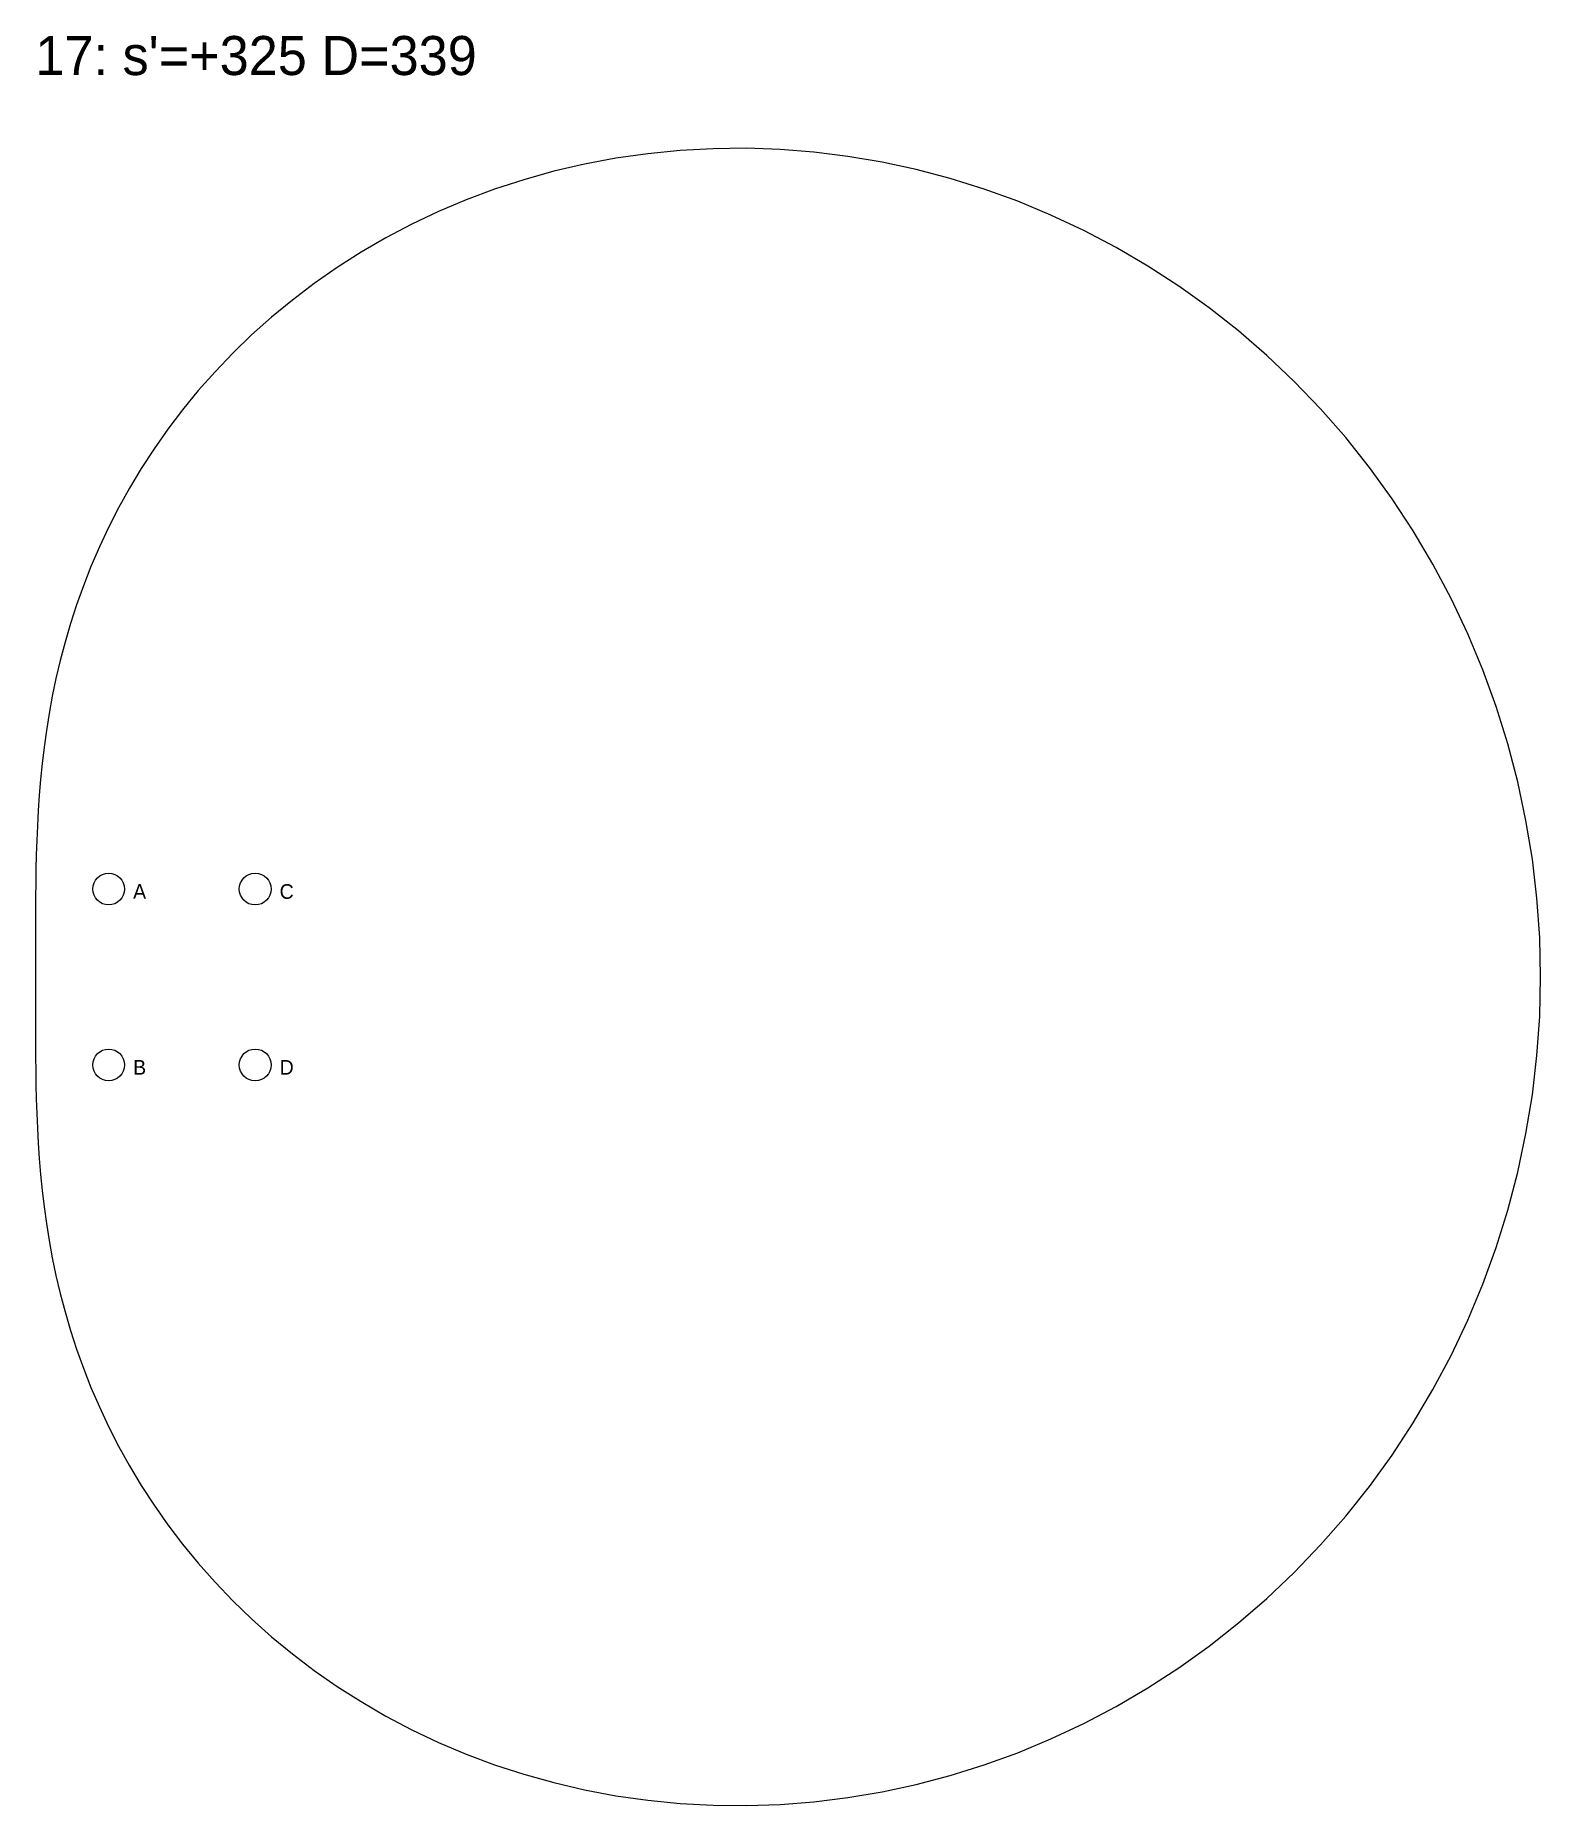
# Model space of a CAD drawing. Header units: millimetres. Extents: x 0 to 2007, y -5243 to 138.
# Drawn here: x 840 to 1148.2, y -1369.6 to -1007.2 of the extents above; entities that cross this region are included whole.
import ezdxf

# ---------------------------------------------------------------- set-up
doc = ezdxf.new("R2010")
doc.units = ezdxf.units.MM
for name, color, linetype in [('DOWEL', 5, 'CONTINUOUS'), ('SLAB_17', 7, 'CONTINUOUS'), ('TEXT', 1, 'CONTINUOUS')]:
    doc.layers.add(name, color=color, linetype=linetype)

msp = doc.modelspace()

# ---------------------------------------------------------------- texts
at = {"layer": 'DOWEL'}
for s, p in [('A', (860, -1184)), ('C', (890, -1184)), ('B', (860, -1220)), ('D', (890, -1220))]:
    msp.add_text(s, height=3, dxfattribs=at).set_placement(p)
at = {"layer": 'TEXT'}
msp.add_text("17: s'=+325 D=339", height=8, dxfattribs=at).set_placement((840, -1015.359))

# ---------------------------------------------------------------- linework, layer by layer
at = {"layer": 'DOWEL'}
for centre in [(855, -1182), (885, -1182), (855, -1218), (885, -1218)]:
    msp.add_circle(centre, 3.25, dxfattribs=at)
at = {"layer": 'SLAB_17'}
msp.add_lwpolyline([(1148.2, -1200), (1148.013, -1191.935), (1147.45, -1183.889), (1146.514, -1175.882), (1145.208, -1167.934), (1143.536, -1160.064), (1141.502, -1152.291), (1139.113, -1144.633), (1136.377, -1137.109), (1133.301, -1129.736), (1129.894, -1122.531), (1126.167, -1115.511), (1122.131, -1108.692), (1117.798, -1102.089), (1113.18, -1095.716), (1108.292, -1089.586), (1103.148, -1083.713), (1097.762, -1078.108), (1092.15, -1072.783), (1086.328, -1067.746), (1080.313, -1063.007), (1074.121, -1058.573), (1067.77, -1054.451), (1061.278, -1050.648), (1054.661, -1047.167), (1047.939, -1044.013), (1041.129, -1041.187), (1034.248, -1038.691), (1027.315, -1036.525), (1020.348, -1034.69), (1013.363, -1033.182), (1006.378, -1031.999), (999.41, -1031.138), (992.475, -1030.593), (985.589, -1030.359), (978.769, -1030.43), (972.027, -1030.798), (965.38, -1031.454), (958.84, -1032.391), (952.42, -1033.598), (946.133, -1035.065), (939.989, -1036.781), (934, -1038.734), (928.175, -1040.914), (922.522, -1043.306), (917.05, -1045.9), (911.766, -1048.681), (906.676, -1051.637), (901.784, -1054.754), (897.096, -1058.018), (892.614, -1061.417), (888.342, -1064.937), (884.279, -1068.564), (880.428, -1072.285), (876.788, -1076.086), (873.358, -1079.957), (870.136, -1083.883), (867.119, -1087.852), (864.304, -1091.854), (861.687, -1095.876), (859.263, -1099.909), (857.026, -1103.942), (854.972, -1107.965), (853.092, -1111.97), (851.382, -1115.948), (849.832, -1119.892), (848.435, -1123.795), (847.184, -1127.651), (846.069, -1131.455), (845.083, -1135.201), (844.217, -1138.886), (843.463, -1142.507), (842.81, -1146.062), (842.252, -1149.548), (841.779, -1152.965), (841.383, -1156.314), (841.056, -1159.593), (840.789, -1162.805), (840.576, -1165.951), (840.409, -1169.035), (840.28, -1172.058), (840.185, -1175.025), (840.116, -1177.939), (840.068, -1180.806), (840.037, -1183.63), (840.018, -1186.417), (840.007, -1189.172), (840.002, -1191.902), (840, -1194.612), (840, -1197.309), (840, -1200), (840, -1202.691), (840, -1205.388), (840.002, -1208.098), (840.007, -1210.828), (840.018, -1213.583), (840.037, -1216.37), (840.068, -1219.194), (840.116, -1222.061), (840.185, -1224.975), (840.28, -1227.942), (840.409, -1230.965), (840.576, -1234.049), (840.789, -1237.195), (841.056, -1240.407), (841.383, -1243.686), (841.779, -1247.035), (842.252, -1250.452), (842.81, -1253.938), (843.463, -1257.493), (844.217, -1261.114), (845.083, -1264.799), (846.069, -1268.545), (847.184, -1272.349), (848.435, -1276.205), (849.832, -1280.108), (851.382, -1284.052), (853.092, -1288.03), (854.972, -1292.035), (857.026, -1296.058), (859.263, -1300.091), (861.687, -1304.124), (864.304, -1308.146), (867.119, -1312.148), (870.136, -1316.117), (873.358, -1320.043), (876.788, -1323.914), (880.428, -1327.715), (884.279, -1331.436), (888.342, -1335.063), (892.614, -1338.583), (897.096, -1341.982), (901.784, -1345.246), (906.676, -1348.363), (911.766, -1351.319), (917.05, -1354.1), (922.522, -1356.694), (928.175, -1359.086), (934, -1361.266), (939.989, -1363.219), (946.133, -1364.935), (952.42, -1366.402), (958.84, -1367.609), (965.38, -1368.546), (972.027, -1369.202), (978.769, -1369.57), (985.589, -1369.641), (992.475, -1369.407), (999.41, -1368.862), (1006.378, -1368.001), (1013.363, -1366.818), (1020.348, -1365.31), (1027.315, -1363.475), (1034.248, -1361.309), (1041.129, -1358.813), (1047.939, -1355.987), (1054.661, -1352.833), (1061.278, -1349.352), (1067.77, -1345.549), (1074.121, -1341.427), (1080.313, -1336.993), (1086.328, -1332.254), (1092.15, -1327.217), (1097.762, -1321.892), (1103.148, -1316.287), (1108.292, -1310.414), (1113.18, -1304.284), (1117.798, -1297.911), (1122.131, -1291.308), (1126.167, -1284.489), (1129.894, -1277.469), (1133.301, -1270.264), (1136.377, -1262.891), (1139.113, -1255.367), (1141.502, -1247.709), (1143.536, -1239.936), (1145.208, -1232.066), (1146.514, -1224.118), (1147.45, -1216.111), (1148.013, -1208.065)], close=True, dxfattribs=at)

msp.set_redraw_order([(e.dxf.handle, doc.entitydb.next_handle()) for e in msp.query("TEXT MTEXT ATTDEF DIMENSION ARC_DIMENSION")])  # texts and dimensions are drawn at this point

doc.saveas('drawing.dxf')
